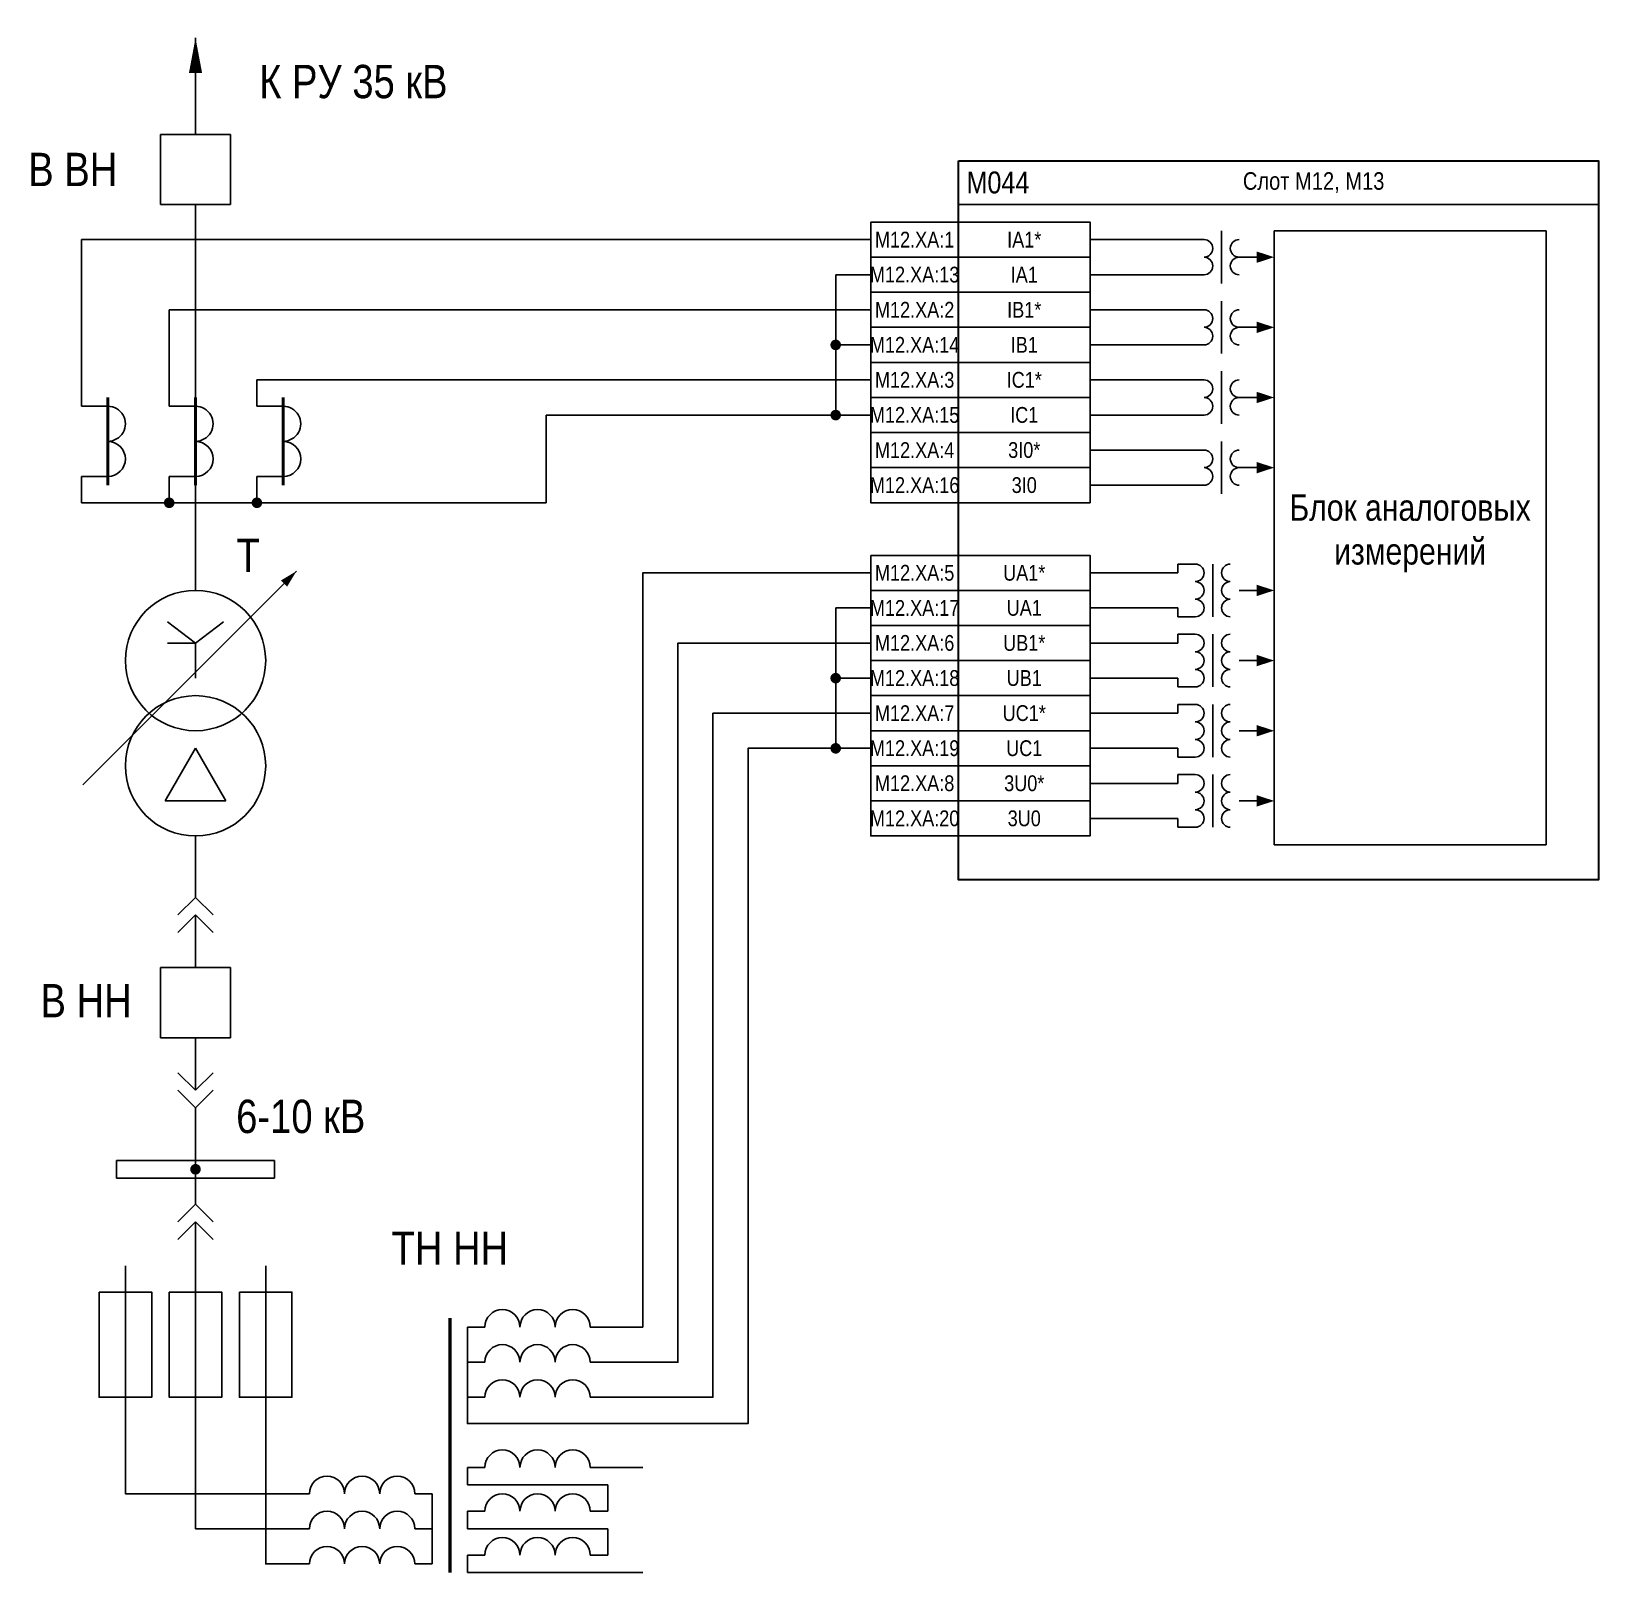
# Model space of a CAD drawing. Header units: millimetres. Extents: x 1657 to 6276, y -558 to 701.
# Drawn here: x 6097.3 to 6276, y 59 to 234.8 of the extents above; entities that cross this region are included whole.
import ezdxf
from ezdxf.enums import TextEntityAlignment as Align

# ---------------------------------------------------------------- set-up
doc = ezdxf.new("R2010")
doc.units = ezdxf.units.MM
for name, color, linetype, lineweight in [('_ОРЗ_0.3', 7, 'Continuous', 30), ('TEXT', 7, 'Continuous', 25), ('Толстая', 7, 'Continuous', 53), ('Тонкая', 7, 'Continuous', 13)]:
    doc.layers.add(name, color=color, linetype=linetype, lineweight=lineweight)
doc.layers.add('Основная', color=7, linetype='Continuous')
doc.styles.add('1.8_Gost_RD', font='ARIALN.TTF', dxfattribs={"height": 1.8})
doc.styles.add('2.5_Gost_RD', font='ARIALN.TTF', dxfattribs={"height": 2.5})
doc.styles.add('2.5_ISOCPEUR', font='isocpeur.ttf', dxfattribs={"width": 0.9, "height": 2.5})
doc.styles.add('Narrow', font='ARIALN.TTF')
doc.styles.add('Вывод', font='ARIALN.TTF', dxfattribs={"height": 2.5})
doc.styles.add('Компонент', font='ARIALN.TTF', dxfattribs={"height": 3.5})

msp = doc.modelspace()

# ---------------------------------------------------------------- texts
at = {"char_height": 3.8, "width": 53.3807, "attachment_point": 5, "style": 'Narrow'}
for s, insert in [('\\pi-11.4,l11.4,t11.4;К РУ 35 кВ', (6134, 229)), ('\\pi-11.4,l11.4,t11.4;В ВН', (6102, 219)), ('\\pi-11.4,l11.4,t11.4;Т', (6122, 175)), ('\\pi-11.4,l11.4,t11.4;В НН', (6103.52, 124.22)), ('\\pi-11.4,l11.4,t11.4;6-10 кВ', (6128, 111)), ('\\pi-11.4,l11.4,t11.4;ТН НН', (6145, 96))]:
    msp.add_mtext(s, dxfattribs=dict(at, insert=insert))
at = {"ltscale": 100, "attachment_point": 5}
for s, insert, char_height, width, style in [('М044', (6207.5, 217.5), 2.5, 11, '2.5_Gost_RD'), ('Слот М12, М13', (6243.5, 217.5), 2, 81, '1.8_Gost_RD'), ('M12.XA:1', (6198, 211), 1.8, 10, '1.8_Gost_RD'), ('IA1*', (6210.5, 211), 1.8, 15, '1.8_Gost_RD'), ('M12.XA:13', (6198, 207), 1.8, 10, '1.8_Gost_RD'), ('IA1', (6210.5, 207), 1.8, 15, '1.8_Gost_RD'), ('M12.XA:2', (6198, 203), 1.8, 10, '1.8_Gost_RD'), ('IВ1*', (6210.5, 203), 1.8, 15, '1.8_Gost_RD'), ('M12.XA:14', (6198, 199), 1.8, 10, '1.8_Gost_RD'), ('IВ1', (6210.5, 199), 1.8, 15, '1.8_Gost_RD'), ('M12.XA:3', (6198, 195), 1.8, 10, '1.8_Gost_RD'), ('IС1*', (6210.5, 195), 1.8, 15, '1.8_Gost_RD'), ('M12.XA:15', (6198, 191), 1.8, 10, '1.8_Gost_RD'), ('IC1', (6210.5, 191), 1.8, 15, '1.8_Gost_RD'), ('M12.XA:4', (6198, 187), 1.8, 10, '1.8_Gost_RD'), ('3I0*', (6210.5, 187), 1.8, 15, '1.8_Gost_RD'), ('M12.XA:16', (6198, 183), 1.8, 10, '1.8_Gost_RD'), ('3I0', (6210.5, 183), 1.8, 15, '1.8_Gost_RD'), ('M12.XA:5', (6198, 173), 1.8, 10, '1.8_Gost_RD'), ('UA1*', (6210.5, 173), 1.8, 15, '1.8_Gost_RD'), ('M12.XA:17', (6198, 169), 1.8, 10, '1.8_Gost_RD'), ('UA1', (6210.5, 169), 1.8, 15, '1.8_Gost_RD'), ('M12.XA:6', (6198, 165), 1.8, 10, '1.8_Gost_RD'), ('UB1*', (6210.5, 165), 1.8, 15, '1.8_Gost_RD'), ('M12.XA:18', (6198, 161), 1.8, 10, '1.8_Gost_RD'), ('UB1', (6210.5, 161), 1.8, 15, '1.8_Gost_RD'), ('M12.XA:7', (6198, 157), 1.8, 10, '1.8_Gost_RD'), ('UC1*', (6210.5, 157), 1.8, 15, '1.8_Gost_RD'), ('M12.XA:19', (6198, 153), 1.8, 10, '1.8_Gost_RD'), ('UC1', (6210.5, 153), 1.8, 15, '1.8_Gost_RD'), ('M12.XA:8', (6198, 149), 1.8, 10, '1.8_Gost_RD'), ('3U0*', (6210.5, 149), 1.8, 15, '1.8_Gost_RD'), ('M12.XA:20', (6198, 145), 1.8, 10, '1.8_Gost_RD'), ('3U0', (6210.5, 145), 1.8, 15, '1.8_Gost_RD')]:
    msp.add_mtext(s, dxfattribs=dict(at, insert=insert, char_height=char_height, width=width, style=style))
at = {"layer": 'TEXT', "ltscale": 100, "insert": (6254.5, 177.5), "char_height": 3, "width": 31, "attachment_point": 5, "style": '2.5_Gost_RD'}
msp.add_mtext('Блок аналоговых измерений', dxfattribs=at)

# ---------------------------------------------------------------- blocks, each defined once
blk = doc.blocks.new('*U212')
at = {"layer": 'Основная', "ltscale": 0.25}
for p, q in [((2, 2), (0, 0)), ((0, 0), (2, -2))]:
    blk.add_line(p, q, dxfattribs=at)
blk = doc.blocks.new('*U203')
at = {"layer": 'Основная', "color": 0}
for p, q in [((0, 6), (0, 2)), ((0, 0), (0, -6))]:
    blk.add_line(p, q, dxfattribs=at)
at = {"ltscale": 0.25, "xscale": -1, "rotation": 90}
for p in [(0, 2), (0, 0)]:
    blk.add_blockref('*U212', p, dxfattribs=at)
at = {"layer": 'Основная'}
for tag, height, style, p in [('ОУ2', 3.5, 'Компонент', (-5, 6)), ('В2', 2.5, 'Вывод', (3, 6)), ('ОУ1', 3.5, 'Компонент', (-5, -6)), ('В1', 2.5, 'Вывод', (3, -6))]:
    blk.add_attdef(tag, text='', height=height, dxfattribs=dict(at, style=style)).set_placement(p, align=Align.MIDDLE_CENTER)
blk = doc.blocks.new('*U204')
at = {"layer": 'Основная'}
for p, q in [((0, 0), (-8, 0)), ((-8, -8), (-8, 0)), ((0, -8), (0, 0)), ((0, -8), (-8, -8))]:
    blk.add_line(p, q, dxfattribs=at)
at = {"layer": 'Основная', "style": '2.5_ISOCPEUR'}
blk.add_attdef('ОУ', text='', height=2.5, dxfattribs=at).set_placement((-15, -3), align=Align.MIDDLE_CENTER)
blk = doc.blocks.new('*U205')
at = {"layer": 'Основная', "color": 0}
for p, q in [((0, 0), (0, 6)), ((0, -6), (0, -2))]:
    blk.add_line(p, q, dxfattribs=at)
at = {"ltscale": 0.25, "rotation": 89.99999999999999}
for p in [(0, 0), (0, -2)]:
    blk.add_blockref('*U212', p, dxfattribs=at)
at = {"layer": 'Основная'}
for tag, height, style, p in [('ОУ1', 3.5, 'Компонент', (-5, 6)), ('В1', 2.5, 'Вывод', (3, 6)), ('ОУ2', 3.5, 'Компонент', (-5, -6)), ('В2', 2.5, 'Вывод', (3, -6))]:
    blk.add_attdef(tag, text='', height=height, dxfattribs=dict(at, style=style)).set_placement(p, align=Align.MIDDLE_CENTER)
blk = doc.blocks.new('*U198')
at = {"layer": 'Основная'}
for p, q in [((0, 0), (-8, 0)), ((-8, -8), (-8, 0)), ((0, -8), (0, 0)), ((0, -8), (-8, -8))]:
    blk.add_line(p, q, dxfattribs=at)
at = {"layer": 'Основная', "style": '2.5_ISOCPEUR'}
blk.add_attdef('ОУ', text='', height=2.5, dxfattribs=at).set_placement((-15, -3), align=Align.MIDDLE_CENTER)
blk = doc.blocks.new('*U199')
at = {"ltscale": 0.25}
for p, q in [((3, 7), (3, 4)), ((0, 4), (3, 4)), ((0, -4), (3, -4)), ((3, -4), (3, -7))]:
    blk.add_line(p, q, dxfattribs=at)
for centre, major_axis, start_param, end_param in [((0, 2), (0, -2), 3.141593, 6.283185), ((0, -2), (-2, 0), 4.712389, 7.853982)]:
    blk.add_ellipse(centre, major_axis=major_axis, ratio=1, start_param=start_param, end_param=end_param, dxfattribs=at)
at = {"layer": 'Основная', "color": 0, "lineweight": 50}
blk.add_line((0, -5), (0, 5), dxfattribs=at)
at = {"layer": 'Основная', "style": '2.5_ISOCPEUR'}
for tag, p in [('В1', (5, 6)), ('ОУ', (-6, 0)), ('В2', (5, -6))]:
    blk.add_attdef(tag, text='', height=2.5, dxfattribs=at).set_placement(p, align=Align.MIDDLE_CENTER)
blk = doc.blocks.new('*U200')
at = {"layer": 'Основная', "color": 0}
for p, q in [((0, 0), (18, 0)), ((0, -2), (0, 0)), ((18, -2), (18, 0)), ((0, -2), (18, -2))]:
    blk.add_line(p, q, dxfattribs=at)
at = {"layer": 'Основная', "style": '2.5_ISOCPEUR'}
blk.add_attdef('ОШ', text='', height=2.5, dxfattribs=at).set_placement((6, 4), align=Align.MIDDLE_CENTER)
blk = doc.blocks.new('*U201')
at = {"ltscale": 0.25}
for p, q in [((3, 7), (3, 4)), ((0, 4), (3, 4)), ((0, -4), (3, -4)), ((3, -4), (3, -7))]:
    blk.add_line(p, q, dxfattribs=at)
for centre, major_axis, start_param, end_param in [((0, 2), (0, -2), 3.141593, 6.283185), ((0, -2), (-2, 0), 4.712389, 7.853982)]:
    blk.add_ellipse(centre, major_axis=major_axis, ratio=1, start_param=start_param, end_param=end_param, dxfattribs=at)
at = {"layer": 'Основная', "color": 0, "lineweight": 50}
blk.add_line((0, -5), (0, 5), dxfattribs=at)
at = {"layer": 'Основная', "style": '2.5_ISOCPEUR'}
for tag, p in [('В1', (5, 6)), ('ОУ', (-6, 0)), ('В2', (5, -6))]:
    blk.add_attdef(tag, text='', height=2.5, dxfattribs=at).set_placement(p, align=Align.MIDDLE_CENTER)
blk = doc.blocks.new('*U202')
at = {"ltscale": 0.25}
for p, q in [((3, 7), (3, 4)), ((0, 4), (3, 4)), ((0, -4), (3, -4)), ((3, -4), (3, -7))]:
    blk.add_line(p, q, dxfattribs=at)
for centre, major_axis, start_param, end_param in [((0, 2), (0, -2), 3.141593, 6.283185), ((0, -2), (-2, 0), 4.712389, 7.853982)]:
    blk.add_ellipse(centre, major_axis=major_axis, ratio=1, start_param=start_param, end_param=end_param, dxfattribs=at)
at = {"layer": 'Основная', "color": 0, "lineweight": 50}
blk.add_line((0, -5), (0, 5), dxfattribs=at)
at = {"layer": 'Основная', "style": '2.5_ISOCPEUR'}
for tag, p in [('В1', (5, 6)), ('ОУ', (-6, 0)), ('В2', (5, -6))]:
    blk.add_attdef(tag, text='', height=2.5, dxfattribs=at).set_placement(p, align=Align.MIDDLE_CENTER)
blk = doc.blocks.new('*U113')
at = {"ltscale": 0.25}
blk.add_line((0, 0), (3, 0), dxfattribs=at)
blk.add_lwpolyline([(2, 0, 1.3, 0, 0), (4, 0, 0, 0, 0)], format="xyseb", dxfattribs=at)
blk = doc.blocks.new('*U206')
at = {"ltscale": 0.35}
for centre in [(-4, 0), (0, 0), (4, 0)]:
    blk.add_arc(centre, 2, 0, 180, dxfattribs=at)
for tag, height, style, p in [('ОУ', 3.5, 'Компонент', (0, 8)), ('В1', 2.5, 'Вывод', (-6, -2)), ('В2', 2.5, 'Вывод', (6, -2))]:
    blk.add_attdef(tag, text='', height=height, dxfattribs=dict(at, style=style)).set_placement(p, align=Align.MIDDLE_CENTER)
blk = doc.blocks.new('*U197')
at = {"layer": 'Основная', "color": 0}
for p, q in [((0, 0), (0, 6)), ((0, -6), (0, -2))]:
    blk.add_line(p, q, dxfattribs=at)
at = {"ltscale": 0.25, "rotation": 89.99999999999999}
for p in [(0, 0), (0, -2)]:
    blk.add_blockref('*U212', p, dxfattribs=at)
at = {"layer": 'Основная'}
for tag, height, style, p in [('ОУ1', 3.5, 'Компонент', (-5, 6)), ('В1', 2.5, 'Вывод', (3, 6)), ('ОУ2', 3.5, 'Компонент', (-5, -6)), ('В2', 2.5, 'Вывод', (3, -6))]:
    blk.add_attdef(tag, text='', height=height, dxfattribs=dict(at, style=style)).set_placement(p, align=Align.MIDDLE_CENTER)
blk = doc.blocks.new('*U195')
at = {"ltscale": 0.25}
for p, q in [((-3.46, -4), (0, 2)), ((0, 2), (3.46, -4)), ((-3.46, -4), (3.46, -4))]:
    blk.add_line(p, q, dxfattribs=at)
blk.add_circle((0, 0), 8, dxfattribs=at)
at = {"layer": 'Основная', "style": 'Компонент'}
blk.add_attdef('ОУ', text='', height=3.5, dxfattribs=at).set_placement((17, 0), align=Align.MIDDLE_CENTER)
blk = doc.blocks.new('*U196')
at = {"ltscale": 0.25}
for p, q in [((0, 0), (-20, 0)), ((14.44, 0), (0, 0))]:
    blk.add_line(p, q, dxfattribs=at)
blk.add_lwpolyline([(-18, 0, 1, 0, 0), (-20, 0, 0, 0, 0)], format="xyseb", dxfattribs=at)
at = {"layer": 'Основная', "style": '2.5_ISOCPEUR'}
blk.add_attdef('ОС', text='', height=2.5, dxfattribs=at).set_placement((3, 2), align=Align.MIDDLE_CENTER)
blk = doc.blocks.new('*U194')
at = {"ltscale": 0.25}
for q in [(-3.2, 4.4), (3.2, 4.4), (0, -2), (3.21, 2)]:
    blk.add_line((0, 2), q, dxfattribs=at)
blk.add_circle((0, 0), 8, dxfattribs=at)
at = {"layer": 'Основная', "style": 'Компонент'}
blk.add_attdef('ОУ', text='', height=3.5, dxfattribs=at).set_placement((-17, 0), align=Align.MIDDLE_CENTER)

# ---------------------------------------------------------------- linework, layer by layer
for p, q in [((6116, 223), (6116, 234)), ((6123, 195), (6193, 195))]:
    msp.add_line(p, q)
at = {"ltscale": 100}
for p, q in [((6103, 195), (6103, 211)), ((6103, 211), (6193, 211)), ((6218, 211), (6231, 211)), ((6233, 212), (6233, 206)), ((6189, 191), (6189, 207)), ((6189, 207), (6193, 207)), ((6218, 207), (6231, 207)), ((6233, 204), (6233, 198)), ((6113, 195), (6113, 203)), ((6113, 203), (6193, 203)), ((6218, 203), (6231, 203)), ((6193, 199), (6189, 199)), ((6218, 199), (6231, 199)), ((6218, 195), (6231, 195)), ((6233, 196), (6233, 190)), ((6193, 191), (6156, 191)), ((6156, 191), (6156, 181)), ((6218, 191), (6231, 191)), ((6233, 188), (6233, 182)), ((6218, 187), (6231, 187)), ((6218, 183), (6231, 183)), ((6103, 181), (6123, 181)), ((6123, 181), (6156, 181)), ((6230, 174), (6228, 174)), ((6228, 174), (6228, 173)), ((6232, 174), (6232, 168)), ((6218, 173), (6228, 173)), ((6189, 153), (6189, 169)), ((6189, 169), (6193, 169)), ((6218, 169), (6228, 169)), ((6228, 168), (6228, 169)), ((6230, 168), (6228, 168)), ((6218, 165), (6228, 165)), ((6230, 166), (6228, 166)), ((6228, 166), (6228, 165)), ((6232, 166), (6232, 160)), ((6193, 161), (6189, 161)), ((6218, 161), (6228, 161)), ((6228, 160), (6228, 161)), ((6230, 160), (6228, 160)), ((6230, 158), (6228, 158)), ((6228, 158), (6228, 157)), ((6232, 158), (6232, 152)), ((6218, 157), (6228, 157)), ((6218, 153), (6228, 153)), ((6228, 152), (6228, 153)), ((6230, 152), (6228, 152)), ((6218, 149), (6228, 149)), ((6230, 150), (6228, 150)), ((6228, 150), (6228, 149)), ((6232, 150), (6232, 144)), ((6218, 145), (6228, 145)), ((6228, 144), (6228, 145)), ((6116, 140), (6116, 143)), ((6230, 144), (6228, 144)), ((6147, 87), (6149, 87)), ((6149, 83), (6147, 83)), ((6149, 79), (6147, 79)), ((6149, 71), (6147, 71)), ((6147, 71), (6147, 69)), ((6161, 71), (6167, 71)), ((6143, 68), (6141, 68)), ((6143, 68), (6143, 60)), ((6147, 69), (6163, 69)), ((6163, 69), (6163, 66)), ((6148, 66), (6147, 66)), ((6147, 66), (6147, 64)), ((6149, 66), (6148, 66)), ((6163, 66), (6161, 66)), ((6141, 64), (6143, 64)), ((6147, 64), (6163, 64)), ((6163, 64), (6163, 61)), ((6149, 61), (6147, 61)), ((6147, 61), (6147, 59)), ((6163, 61), (6161, 61)), ((6141, 60), (6143, 60))]:
    msp.add_line(p, q, dxfattribs=at)
for points in [[(6116, 171), (6116, 215)], [(6116, 138), (6116, 140)], [(6116, 108), (6116, 105)], [(6108, 75), (6108, 94)], [(6116, 75), (6116, 94)], [(6124, 75), (6124, 94)]]:
    msp.add_lwpolyline(points)
for points in [[(6203, 215), (6276, 215)], [(6161, 87), (6167, 87), (6167, 173), (6193, 173)], [(6161, 83), (6171, 83), (6171, 165), (6193, 165)], [(6161, 79), (6175, 79), (6175, 157), (6193, 157)], [(6147, 87), (6147, 76), (6179, 76), (6179, 153), (6193, 153)], [(6129, 64), (6116, 64), (6116, 77)], [(6129, 60), (6124, 60), (6124, 77)], [(6129, 68), (6108, 68), (6108, 75)], [(6147, 59), (6167, 59)]]:
    msp.add_lwpolyline(points, dxfattribs=at)
for points in [[(6193, 213), (6203, 213), (6203, 209), (6193, 209)], [(6203, 213), (6218, 213), (6218, 209), (6203, 209)], [(6239, 212), (6270, 212), (6270, 142), (6239, 142)], [(6193, 209), (6203, 209), (6203, 205), (6193, 205)], [(6203, 209), (6218, 209), (6218, 205), (6203, 205)], [(6193, 205), (6203, 205), (6203, 201), (6193, 201)], [(6203, 205), (6218, 205), (6218, 201), (6203, 201)], [(6193, 201), (6203, 201), (6203, 197), (6193, 197)], [(6203, 201), (6218, 201), (6218, 197), (6203, 197)], [(6193, 197), (6203, 197), (6203, 193), (6193, 193)], [(6203, 197), (6218, 197), (6218, 193), (6203, 193)], [(6193, 193), (6203, 193), (6203, 189), (6193, 189)], [(6203, 193), (6218, 193), (6218, 189), (6203, 189)], [(6193, 189), (6203, 189), (6203, 185), (6193, 185)], [(6203, 189), (6218, 189), (6218, 185), (6203, 185)], [(6193, 185), (6203, 185), (6203, 181), (6193, 181)], [(6203, 185), (6218, 185), (6218, 181), (6203, 181)], [(6193, 175), (6203, 175), (6203, 171), (6193, 171)], [(6203, 175), (6218, 175), (6218, 171), (6203, 171)], [(6193, 171), (6203, 171), (6203, 167), (6193, 167)], [(6203, 171), (6218, 171), (6218, 167), (6203, 167)], [(6193, 167), (6203, 167), (6203, 163), (6193, 163)], [(6203, 167), (6218, 167), (6218, 163), (6203, 163)], [(6193, 163), (6203, 163), (6203, 159), (6193, 159)], [(6203, 163), (6218, 163), (6218, 159), (6203, 159)], [(6193, 159), (6203, 159), (6203, 155), (6193, 155)], [(6203, 159), (6218, 159), (6218, 155), (6203, 155)], [(6193, 155), (6203, 155), (6203, 151), (6193, 151)], [(6203, 155), (6218, 155), (6218, 151), (6203, 151)], [(6193, 151), (6203, 151), (6203, 147), (6193, 147)], [(6203, 151), (6218, 151), (6218, 147), (6203, 147)], [(6193, 147), (6203, 147), (6203, 143), (6193, 143)], [(6203, 147), (6218, 147), (6218, 143), (6203, 143)]]:
    msp.add_lwpolyline(points, close=True, dxfattribs=at)
at = {"ltscale": 0.25, "const_width": 0.6}
for points in [[(6188.7, 199, -1), (6189.3, 199, -1)], [(6188.7, 198.99, 1), (6189.3, 198.99, 1)], [(6188.7, 191, -1), (6189.3, 191, -1)], [(6188.7, 190.99, 1), (6189.3, 190.99, 1)], [(6112.7, 181, -1), (6113.3, 181, -1)], [(6112.7, 180.99, 1), (6113.3, 180.99, 1)], [(6122.7, 181, -1), (6123.3, 181, -1)], [(6122.7, 180.99, 1), (6123.3, 180.99, 1)], [(6188.7, 161, -1), (6189.3, 161, -1)], [(6188.7, 160.99, 1), (6189.3, 160.99, 1)], [(6188.7, 153, -1), (6189.3, 153, -1)], [(6188.7, 152.99, 1), (6189.3, 152.99, 1)], [(6115.7, 105, -1), (6116.3, 105, -1)], [(6115.7, 104.99, 1), (6116.3, 104.99, 1)]]:
    msp.add_lwpolyline(points, format="xyb", close=True, dxfattribs=at)
for points in [[(6105, 91), (6111, 91), (6111, 79), (6105, 79)], [(6113, 91), (6119, 91), (6119, 79), (6113, 79)], [(6121, 91), (6127, 91), (6127, 79), (6121, 79)]]:
    msp.add_lwpolyline(points, close=True)
at = {"ltscale": 100}
for centre, start, end in [((6231, 210), 270, 90), ((6235, 210), 90, 270), ((6231, 208), 270, 90), ((6235, 208), 90, 270), ((6231, 202), 270, 90), ((6235, 202), 90, 270), ((6231, 200), 270, 90), ((6235, 200), 90, 270), ((6231, 194), 270, 90), ((6235, 194), 90, 270), ((6231, 192), 270, 90), ((6235, 192), 90, 270), ((6231, 186), 270, 90), ((6235, 186), 90, 270), ((6231, 184), 270, 90), ((6235, 184), 90, 270), ((6230, 173), 270, 90), ((6234, 173), 90, 270), ((6230, 171), 270, 90), ((6234, 171), 90, 270), ((6230, 169), 270, 90), ((6234, 169), 90, 270), ((6230, 165), 270, 90), ((6234, 165), 90, 270), ((6230, 163), 270, 90), ((6234, 163), 90, 270), ((6230, 161), 270, 90), ((6234, 161), 90, 270), ((6230, 157), 270, 90), ((6234, 157), 90, 270), ((6230, 155), 270, 90), ((6234, 155), 90, 270), ((6230, 153), 270, 90), ((6234, 153), 90, 270), ((6230, 149), 270, 90), ((6234, 149), 90, 270), ((6230, 147), 270, 90), ((6234, 147), 90, 270), ((6230, 145), 270, 90), ((6234, 145), 90, 270)]:
    msp.add_arc(centre, 1, start, end, dxfattribs=at)
at = {"layer": '_ОРЗ_0.3', "ltscale": 100}
msp.add_lwpolyline([(6203, 220), (6276, 220), (6276, 138), (6203, 138)], close=True, dxfattribs=at)
at = {"layer": 'Толстая', "ltscale": 100}
msp.add_line((6145, 88), (6145, 59), dxfattribs=at)
at = {"layer": 'Тонкая', "ltscale": 0.3}
msp.add_lwpolyline([(6116, 234, 0, 1.5, 0), (6116, 230, 0, 0, 0)], format="xyseb", dxfattribs=at)

# ---------------------------------------------------------------- block references
at = {"ltscale": 0.35, "rotation": 180}
msp.add_blockref('*U198', (6112, 215), dxfattribs=at)
at = {"ltscale": 0.35}
for name, p in [('*U113', (6235, 209)), ('*U113', (6235, 201)), ('*U113', (6235, 193)), ('*U113', (6235, 185)), ('*U113', (6235, 171)), ('*U113', (6235, 163)), ('*U195', (6116, 151)), ('*U113', (6235, 155)), ('*U113', (6235, 147)), ('*U206', (6155, 87)), ('*U206', (6155, 83)), ('*U206', (6155, 79)), ('*U206', (6155, 71)), ('*U206', (6135, 68)), ('*U206', (6155, 66)), ('*U206', (6135, 64)), ('*U206', (6155, 61)), ('*U206', (6135, 60))]:
    msp.add_blockref(name, p, dxfattribs=at)
at = {"ltscale": 0.25}
for name, p, rotation in [('*U201', (6106, 188), 180), ('*U199', (6116, 188), 180), ('*U202', (6126, 188), 180), ('*U196', (6113.36, 159.05), 224.9999999999999)]:
    msp.add_blockref(name, p, dxfattribs=dict(at, rotation=rotation))
at = {"ltscale": 0.35, "xscale": -1}
msp.add_blockref('*U194', (6116, 163), dxfattribs=at)
at = {"ltscale": 0.25, "xscale": -1, "rotation": 180}
for name, p in [('*U205', (6116, 134)), ('*U204', (6120, 120)), ('*U203', (6116, 114)), ('*U197', (6116, 99))]:
    msp.add_blockref(name, p, dxfattribs=at)
at = {"ltscale": 0.25, "xscale": -1}
msp.add_blockref('*U200', (6125, 105.99), dxfattribs=at)

msp.set_redraw_order([(e.dxf.handle, doc.entitydb.next_handle()) for e in msp.query("TEXT MTEXT ATTDEF DIMENSION ARC_DIMENSION")])  # texts and dimensions are drawn at this point

doc.saveas('drawing.dxf')
